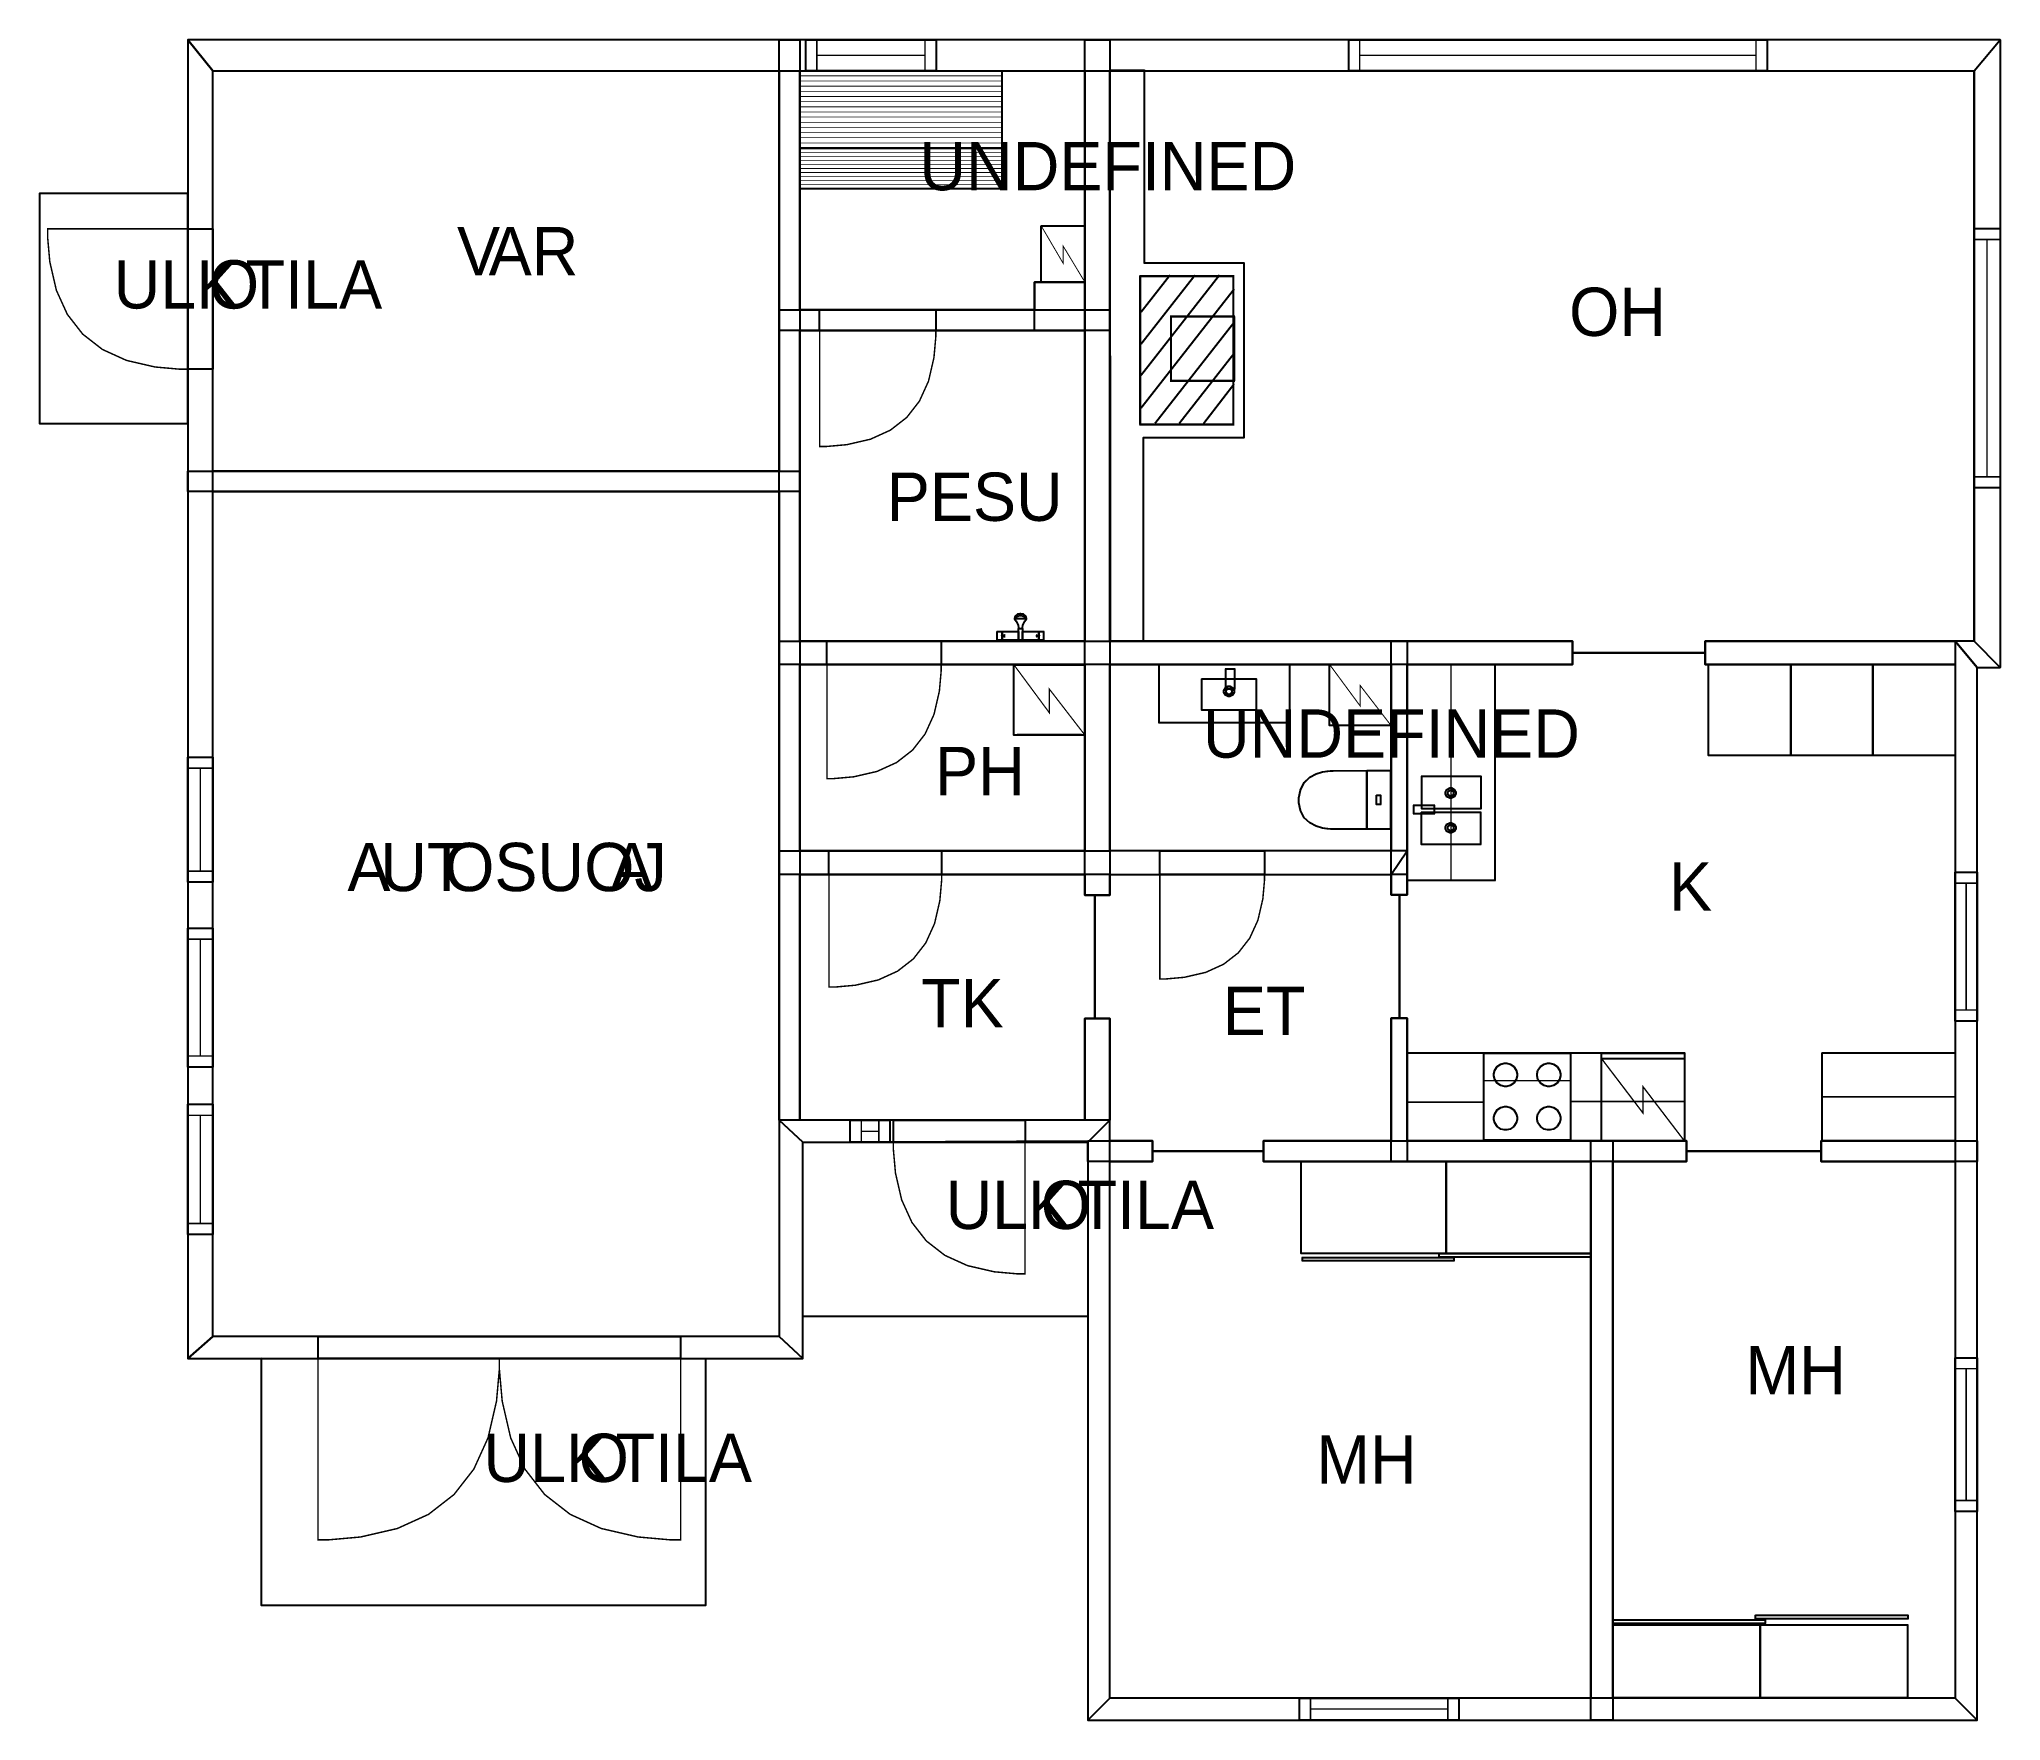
# Model space of a CAD drawing. Extents: x 1.2 to 15.1, y 0 to 12.
import ezdxf

# ---------------------------------------------------------------- set-up
doc = ezdxf.new("R2010")
doc.units = 0
doc.layers.get('0').update_dxf_attribs({"linetype": 'CONTINUOUS'})

msp = doc.modelspace()

# ---------------------------------------------------------------- texts
at = {"color": 0}
for s, p in [('UNDEFINED', (7.42983, 10.8898)), ('V', (4.13992, 10.2842)), ('AR', (4.36492, 10.2842)), ('ULK', (1.69642, 10.0482)), ('O', (2.37403, 10.0482)), ('TILA', (2.63633, 10.0482)), ('OH', (12.053, 9.85308)), ('PESU', (7.19783, 8.53663)), ('UNDEFINED', (9.44825, 6.85131)), ('PH', (7.54154, 6.58421)), ('A', (3.35992, 5.9015)), ('UT', (3.59317, 5.9015)), ('OSUOJ', (4.04831, 5.9015)), ('A', (5.2305, 5.9015)), ('K', (12.7637, 5.76281)), ('TK', (7.44201, 4.93218)), ('ET', (9.589, 4.87671)), ('ULK', (7.61593, 3.49675)), ('O', (8.29354, 3.49675)), ('TILA', (8.55585, 3.49675)), ('MH', (13.3072, 2.32006)), ('ULK', (4.32796, 1.69635)), ('O', (5.00557, 1.69635)), ('TILA', (5.26787, 1.69635)), ('MH', (10.254, 1.68494))]:
    msp.add_text(s, height=0.34375, dxfattribs=at).set_placement(p)

# ---------------------------------------------------------------- linework, layer by layer
at = {"color": 0}
for points, const_width in [([(15.1193, 11.9596), (2.22542, 11.9596), (2.4025, 11.7409), (14.9342, 11.7409), (15.1193, 11.9596)], 0.002083), ([(2.22542, 11.9596), (2.22542, 2.57443), (2.4025, 2.73068), (2.4025, 11.7409), (2.22542, 11.9596)], 0.002083), ([(6.43294, 11.9596), (6.57878, 11.9596), (6.57878, 4.27067), (6.43294, 4.27067), (6.43294, 11.9596)], 0.002083), ([(6.6224, 11.9596), (7.54844, 11.9596), (7.54844, 11.7409), (6.6224, 11.7409), (6.6224, 11.9596)], 0.010417), ([(6.6224, 11.9596), (7.54844, 11.9596), (7.54844, 11.7409), (6.6224, 11.7409), (6.6224, 11.9596)], 0.010417), ([(8.60747, 11.9596), (8.78456, 11.9596), (8.78456, 5.87299), (8.60747, 5.87299), (8.60747, 11.9596)], 0.002083), ([(10.4845, 11.9596), (13.4616, 11.9596), (13.4616, 11.7409), (10.4845, 11.7409), (10.4845, 11.9596)], 0.010417), ([(10.4845, 11.9596), (13.4616, 11.9596), (13.4616, 11.7409), (10.4845, 11.7409), (10.4845, 11.9596)], 0.010417), ([(14.9342, 7.68164), (14.9342, 11.7409), (15.1193, 11.9596), (15.1193, 7.49436), (14.9342, 7.68164)], 0.002083), ([(6.57878, 11.7409), (8.01585, 11.7409), (8.01585, 11.1898), (6.57878, 11.1898), (6.57878, 11.7409)], 0.010417), ([(8.78717, 7.68375), (9.0255, 7.68375), (9.0255, 9.13043), (9.7399, 9.13043), (9.7399, 10.3712), (9.03207, 10.3712), (9.03207, 11.7421), (8.78456, 11.7421), (8.78717, 7.68375)], 0.010417), ([(6.57878, 11.1887), (8.01644, 11.1887), (8.01644, 10.9011), (6.57878, 10.9011), (6.57878, 11.1887)], 0.010417), ([(2.22407, 10.8668), (1.16813, 10.8668), (1.16813, 9.22999), (2.22542, 9.22999), (2.22407, 10.8668)], 0.002083), ([(2.22542, 9.61632), (2.16689, 9.61632), (1.99132, 9.63194), (1.78842, 9.67876), (1.61675, 9.75678), (1.47635, 9.86604), (1.36708, 10.0065), (1.28906, 10.1781), (1.24224, 10.381), (1.22667, 10.5566), (1.22667, 10.6151), (2.22542, 10.6151), (2.22542, 9.61632)], 0.010417), ([(2.22542, 10.615), (2.4025, 10.615), (2.4025, 9.61632), (2.22542, 9.61632), (2.22542, 10.615)], 0.010417), ([(2.22542, 10.615), (2.4025, 10.615), (2.4025, 9.61632), (2.22542, 9.61632), (2.22542, 10.615)], 0.010417), ([(8.29644, 10.6369), (8.29644, 10.2361), (8.60753, 10.2361), (8.60753, 10.6369), (8.29644, 10.6369)], 0.006681), ([(14.9342, 10.6171), (15.1193, 10.6171), (15.1193, 8.77186), (14.9342, 8.77186), (14.9342, 10.6171)], 0.010417), ([(14.9342, 10.6171), (15.1193, 10.6171), (15.1193, 8.77186), (14.9342, 8.77186), (14.9342, 10.6171)], 0.010417), ([(8.24832, 10.236), (8.60747, 10.236), (8.60747, 9.8929), (8.24832, 9.8929), (8.24832, 10.236)], 0.002083), ([(9.00151, 10.2796), (9.00151, 9.22228), (9.66374, 9.22228), (9.66374, 10.2796), (9.00151, 10.2796)], 0.014097), ([(6.43294, 10.0387), (8.78456, 10.0387), (8.78456, 9.8929), (6.43294, 9.8929), (6.43294, 10.0387)], 0.002083), ([(6.72, 10.0387), (7.54656, 10.0387), (7.54656, 9.8929), (6.72, 9.8929), (6.72, 10.0387)], 0.010417), ([(6.72, 10.0387), (7.54656, 10.0387), (7.54656, 9.8929), (6.72, 9.8929), (6.72, 10.0387)], 0.010417), ([(9.22136, 9.99229), (9.22136, 9.53315), (9.66922, 9.53315), (9.66922, 9.99229), (9.22136, 9.99229)], 0.014097), ([(7.54656, 9.8929), (7.54656, 9.84451), (7.53358, 9.69917), (7.49485, 9.53125), (7.43028, 9.38917), (7.33985, 9.27289), (7.22364, 9.18251), (7.08154, 9.11789), (6.91363, 9.07915), (6.76828, 9.06619), (6.71989, 9.06619), (6.71989, 9.8929), (7.54656, 9.8929)], 0.010417), ([(2.22542, 8.89165), (6.57878, 8.89165), (6.57878, 8.74582), (2.22542, 8.74582), (2.22542, 8.89165)], 0.002083), ([(6.43294, 7.68164), (12.0766, 7.68164), (12.0766, 7.51497), (6.43294, 7.51497), (6.43294, 7.68164)], 0.002083), ([(6.7724, 7.68164), (7.58479, 7.68164), (7.58479, 7.51497), (6.7724, 7.51497), (6.7724, 7.68164)], 0.010417), ([(6.7724, 7.68164), (7.58479, 7.68164), (7.58479, 7.51497), (6.7724, 7.51497), (6.7724, 7.68164)], 0.010417), ([(7.98421, 7.75037), (8.01964, 7.75037), (8.01964, 7.68679), (7.98421, 7.68679), (7.98421, 7.75037)], 0.010417), ([(8.01964, 7.71912), (8.02285, 7.71793), (8.0325, 7.71403), (8.03526, 7.71283), (8.03526, 7.71283), (8.03526, 7.71431), (8.03526, 7.71858), (8.03526, 7.72293), (8.03526, 7.72433), (8.03526, 7.72433), (8.03288, 7.72368), (8.02289, 7.72032), (8.01964, 7.71912)], 0.010417), ([(8.01861, 7.75037), (8.13525, 7.75037), (8.13525, 7.68679), (8.01861, 7.68679), (8.01861, 7.75037)], 0.010417), ([(8.16342, 7.68679), (8.13525, 7.68679), (8.13525, 7.77012), (8.14225, 7.77012), (8.1581, 7.77012), (8.16342, 7.77012), (8.16342, 7.74929), (8.16342, 7.70242), (8.16342, 7.68679)], 0.010417), ([(8.16342, 7.75037), (8.28006, 7.75037), (8.28006, 7.68679), (8.16342, 7.68679), (8.16342, 7.75037)], 0.010417), ([(8.28006, 7.71912), (8.27681, 7.71793), (8.26714, 7.71403), (8.26443, 7.71283), (8.26443, 7.71283), (8.26443, 7.71431), (8.26443, 7.71858), (8.26443, 7.72293), (8.26443, 7.72433), (8.26443, 7.72433), (8.26676, 7.72368), (8.27675, 7.72032), (8.28006, 7.71912)], 0.010417), ([(8.28006, 7.75037), (8.31337, 7.75037), (8.31337, 7.68679), (8.28006, 7.68679), (8.28006, 7.75037)], 0.010417), ([(10.7857, 7.68164), (10.9003, 7.68164), (10.9003, 6.021), (10.7857, 6.021), (10.7857, 7.68164)], 0.002083), ([(13.0221, 7.68164), (14.8003, 7.68164), (14.8003, 7.51497), (13.0221, 7.51497), (13.0221, 7.68164)], 0.002083), ([(14.9565, 7.49436), (15.1193, 7.49436), (14.9342, 7.68164), (14.8003, 7.68164), (14.9565, 7.49436)], 0.002083), ([(14.9565, 0.002062), (14.9565, 7.49436), (14.8003, 7.68164), (14.8003, 0.158311), (14.9565, 0.002062)], 0.002083), ([(7.58479, 7.51497), (7.58479, 7.46739), (7.5721, 7.3246), (7.53401, 7.15956), (7.47054, 7.01997), (7.38167, 6.90571), (7.26742, 6.81685), (7.12782, 6.75336), (6.96278, 6.71528), (6.81999, 6.70258), (6.7724, 6.70258), (6.7724, 7.51497), (7.58479, 7.51497)], 0.010417), ([(8.10194, 7.51324), (8.60753, 7.51324), (8.60753, 7.01199), (8.10194, 7.01199), (8.10194, 7.51324)], 0.008426), ([(9.13514, 7.51476), (10.0635, 7.51476), (10.0635, 7.09885), (9.13514, 7.09885), (9.13514, 7.51476)], 0.010417), ([(9.44037, 7.41342), (9.82519, 7.41342), (9.82519, 7.18881), (9.44037, 7.18881), (9.44037, 7.41342)], 0.010417), ([(9.60975, 7.48465), (9.67225, 7.48465), (9.67225, 7.33882), (9.60975, 7.33882), (9.60975, 7.48465)], 0.010417), ([(10.3486, 7.51471), (10.7857, 7.51471), (10.7857, 7.08074), (10.3486, 7.08074), (10.3486, 7.51471)], 0.007285), ([(10.9003, 7.51492), (10.9003, 5.97618), (11.5253, 5.97618), (11.5253, 7.51492), (10.9003, 7.51492)], 0.010417), ([(10.9004, 7.51367), (10.9004, 5.97618), (11.2129, 5.97618), (11.2129, 7.51367), (10.9004, 7.51367)], 0.010417), ([(13.0448, 7.51346), (13.63, 7.51346), (13.63, 6.86774), (13.0448, 6.86774), (13.0448, 7.51346)], 0.010417), ([(13.63, 7.51346), (14.2151, 7.51346), (14.2151, 6.86774), (13.63, 6.86774), (13.63, 7.51346)], 0.010417), ([(14.2151, 7.51346), (14.8004, 7.51346), (14.8004, 6.86774), (14.2151, 6.86774), (14.2151, 7.51346)], 0.010417), ([(9.66928, 7.32275), (9.66928, 7.31635), (9.65858, 7.29699), (9.63921, 7.28629), (9.63282, 7.28629), (9.62636, 7.28629), (9.60699, 7.29699), (9.59636, 7.31635), (9.59636, 7.32275), (9.59636, 7.32921), (9.60699, 7.34858), (9.62636, 7.35921), (9.63282, 7.35921), (9.63921, 7.35921), (9.65858, 7.34858), (9.66928, 7.32921), (9.66928, 7.32275)], 0.008333), ([(9.65365, 7.32275), (9.65365, 7.31912), (9.64751, 7.30806), (9.63644, 7.30192), (9.63282, 7.30192), (9.62913, 7.30192), (9.61806, 7.30806), (9.61199, 7.31912), (9.61199, 7.32275), (9.61199, 7.32644), (9.61806, 7.33751), (9.62913, 7.34358), (9.63282, 7.34358), (9.63644, 7.34358), (9.64751, 7.33751), (9.65365, 7.32644), (9.65365, 7.32275)], 0.008333), ([(2.22542, 6.85454), (2.4025, 6.85454), (2.4025, 5.96528), (2.22542, 5.96528), (2.22542, 6.85454)], 0.010417), ([(2.22542, 6.85454), (2.4025, 6.85454), (2.4025, 5.96528), (2.22542, 5.96528), (2.22542, 6.85454)], 0.010417), ([(10.3748, 6.3425), (10.3748, 6.3425), (10.3643, 6.34244), (10.3366, 6.34407), (10.2976, 6.35021), (10.2528, 6.36361), (10.208, 6.38721), (10.1689, 6.42367), (10.1413, 6.47581), (10.1309, 6.52886), (10.1309, 6.5465), (10.1309, 6.56483), (10.1413, 6.61968), (10.1689, 6.67378), (10.208, 6.71158), (10.2528, 6.736), (10.2976, 6.75), (10.3366, 6.7564), (10.3643, 6.75814), (10.3748, 6.75803), (10.3748, 6.75803), (10.614, 6.75906), (10.614, 6.3425), (10.3748, 6.3425)], 0.010417), ([(10.614, 6.75906), (10.614, 6.3425), (10.781, 6.3425), (10.781, 6.75906), (10.614, 6.75906)], 0.010417), ([(11.0046, 6.7194), (11.0046, 6.48822), (11.4241, 6.48822), (11.4241, 6.7194), (11.0046, 6.7194)], 0.010417), ([(10.6835, 6.58388), (10.6835, 6.51768), (10.7116, 6.51768), (10.7116, 6.58388), (10.6835, 6.58388)], 0.010417), ([(11.2098, 6.63585), (11.2163, 6.63585), (11.2356, 6.62522), (11.2463, 6.60585), (11.2463, 6.59939), (11.2463, 6.59299), (11.2356, 6.57362), (11.2163, 6.56293), (11.2098, 6.56293), (11.2034, 6.56293), (11.184, 6.57362), (11.1734, 6.59299), (11.1734, 6.59939), (11.1734, 6.60585), (11.184, 6.62522), (11.2034, 6.63585), (11.2098, 6.63585)], 0.008333), ([(11.2098, 6.62022), (11.2135, 6.62022), (11.2246, 6.61415), (11.2307, 6.60308), (11.2307, 6.59939), (11.2307, 6.59576), (11.2246, 6.58469), (11.2135, 6.57856), (11.2098, 6.57856), (11.2062, 6.57856), (11.1951, 6.58469), (11.189, 6.59576), (11.189, 6.59939), (11.189, 6.60308), (11.1951, 6.61415), (11.2062, 6.62022), (11.2098, 6.62022)], 0.008333), ([(10.9471, 6.51426), (10.9471, 6.45176), (11.0929, 6.45176), (11.0929, 6.51426), (10.9471, 6.51426)], 0.010417), ([(11.0036, 6.46397), (11.0036, 6.23269), (11.4231, 6.23269), (11.4231, 6.46397), (11.0036, 6.46397)], 0.010417), ([(11.2098, 6.38846), (11.2163, 6.38846), (11.2356, 6.37782), (11.2463, 6.35846), (11.2463, 6.352), (11.2463, 6.3456), (11.2356, 6.32622), (11.2163, 6.31554), (11.2098, 6.31554), (11.2034, 6.31554), (11.184, 6.32622), (11.1734, 6.3456), (11.1734, 6.352), (11.1734, 6.35846), (11.184, 6.37782), (11.2034, 6.38846), (11.2098, 6.38846)], 0.008333), ([(11.2098, 6.37283), (11.2135, 6.37283), (11.2246, 6.36675), (11.2307, 6.35568), (11.2307, 6.352), (11.2307, 6.34836), (11.2246, 6.33729), (11.2135, 6.33117), (11.2098, 6.33117), (11.2062, 6.33117), (11.1951, 6.33729), (11.189, 6.34836), (11.189, 6.352), (11.189, 6.35568), (11.1951, 6.36675), (11.2062, 6.37283), (11.2098, 6.37283)], 0.008333), ([(6.43294, 6.18767), (8.78456, 6.18767), (8.78456, 6.021), (6.43294, 6.021), (6.43294, 6.18767)], 0.002083), ([(6.78603, 6.18767), (7.58783, 6.18767), (7.58783, 6.021), (6.78603, 6.021), (6.78603, 6.18767)], 0.010417), ([(6.78603, 6.18767), (7.58783, 6.18767), (7.58783, 6.021), (6.78603, 6.021), (6.78603, 6.18767)], 0.010417), ([(8.78456, 6.021), (10.7857, 6.021), (10.9003, 6.18767), (8.78456, 6.18767), (8.78456, 6.021)], 0.002083), ([(9.14106, 6.18767), (9.88542, 6.18767), (9.88542, 6.021), (9.14106, 6.021), (9.14106, 6.18767)], 0.010417), ([(9.14106, 6.18767), (9.88542, 6.18767), (9.88542, 6.021), (9.14106, 6.021), (9.14106, 6.18767)], 0.010417), ([(10.9003, 6.18767), (10.9003, 5.87538), (10.7857, 5.87538), (10.7857, 6.021), (10.9003, 6.18767)], 0.002083), ([(7.58783, 6.021), (7.58783, 5.97407), (7.57531, 5.83311), (7.53771, 5.67025), (7.47504, 5.53244), (7.38737, 5.41971), (7.27458, 5.33203), (7.13678, 5.26937), (6.9739, 5.23178), (6.83296, 5.21924), (6.78603, 5.21924), (6.78603, 6.021), (7.58783, 6.021)], 0.010417), ([(9.88542, 6.021), (9.88542, 5.97743), (9.87375, 5.84657), (9.83886, 5.69536), (9.78071, 5.56743), (9.69933, 5.46272), (9.59462, 5.38135), (9.46669, 5.32319), (9.31549, 5.28831), (9.18463, 5.27664), (9.14106, 5.27664), (9.14106, 6.021), (9.88542, 6.021)], 0.010417), ([(14.8003, 6.03629), (14.9565, 6.03629), (14.9565, 4.97706), (14.8003, 4.97706), (14.8003, 6.03629)], 0.010417), ([(14.8003, 6.03629), (14.9565, 6.03629), (14.9565, 4.97706), (14.8003, 4.97706), (14.8003, 6.03629)], 0.010417), ([(2.22542, 5.63786), (2.4025, 5.63786), (2.4025, 4.64974), (2.22542, 4.64974), (2.22542, 5.63786)], 0.010417), ([(2.22542, 5.63786), (2.4025, 5.63786), (2.4025, 4.64974), (2.22542, 4.64974), (2.22542, 5.63786)], 0.010417), ([(8.60747, 4.99414), (8.78456, 4.99414), (8.78456, 4.27067), (8.60747, 4.27067), (8.60747, 4.99414)], 0.002083), ([(10.7857, 4.99858), (10.9003, 4.99858), (10.9003, 3.97808), (10.7857, 3.97808), (10.7857, 4.99858)], 0.002083), ([(10.9003, 4.74978), (12.8733, 4.74978), (12.8733, 4.12478), (10.9003, 4.12478), (10.9003, 4.74978)], 0.010417), ([(11.4467, 4.74875), (12.0634, 4.74875), (12.0634, 4.1295), (11.4467, 4.1295), (11.4467, 4.74875)], 0.010417), ([(12.2833, 4.74897), (12.8733, 4.74897), (12.8733, 4.12397), (12.2833, 4.12397), (12.2833, 4.74897)], 0.009834), ([(12.2833, 4.74897), (12.8733, 4.74897), (12.8733, 4.70731), (12.2833, 4.70731), (12.2833, 4.74897)], 0.009834), ([(13.8538, 4.74978), (14.8004, 4.74978), (14.8004, 4.12478), (13.8538, 4.12478), (13.8538, 4.74978)], 0.010417), ([(11.5173, 4.59429), (11.5173, 4.60243), (11.5238, 4.62674), (11.5417, 4.65321), (11.5681, 4.67111), (11.5925, 4.67763), (11.6006, 4.67763), (11.6087, 4.67763), (11.633, 4.67111), (11.6596, 4.65321), (11.6774, 4.62674), (11.684, 4.60243), (11.684, 4.59429), (11.684, 4.58621), (11.6774, 4.56185), (11.6596, 4.53537), (11.633, 4.51753), (11.6087, 4.51096), (11.6006, 4.51096), (11.5925, 4.51096), (11.5681, 4.51753), (11.5417, 4.53537), (11.5238, 4.56185), (11.5173, 4.58621), (11.5173, 4.59429)], 0.010417), ([(11.825, 4.59429), (11.825, 4.60243), (11.8315, 4.62674), (11.8494, 4.65321), (11.8759, 4.67111), (11.9002, 4.67763), (11.9084, 4.67763), (11.9164, 4.67763), (11.9408, 4.67111), (11.9673, 4.65321), (11.9851, 4.62674), (11.9917, 4.60243), (11.9917, 4.59429), (11.9917, 4.58621), (11.9851, 4.56185), (11.9673, 4.53537), (11.9408, 4.51753), (11.9164, 4.51096), (11.9084, 4.51096), (11.9002, 4.51096), (11.8759, 4.51753), (11.8494, 4.53537), (11.8315, 4.56185), (11.825, 4.58621), (11.825, 4.59429)], 0.010417), ([(10.9003, 4.12478), (12.8733, 4.12478), (12.8733, 4.40457), (12.066, 4.40457), (12.066, 4.55268), (11.4474, 4.55268), (11.4474, 4.39925), (10.9013, 4.39925), (10.9003, 4.12478)], 0.010417), ([(2.22542, 4.38422), (2.4025, 4.38422), (2.4025, 3.4579), (2.22542, 3.4579), (2.22542, 4.38422)], 0.010417), ([(2.22542, 4.38422), (2.4025, 4.38422), (2.4025, 3.4579), (2.22542, 3.4579), (2.22542, 4.38422)], 0.010417), ([(11.5173, 4.28526), (11.5173, 4.2934), (11.5238, 4.31771), (11.5417, 4.34418), (11.5681, 4.36208), (11.5925, 4.3686), (11.6006, 4.3686), (11.6087, 4.3686), (11.633, 4.36208), (11.6596, 4.34418), (11.6774, 4.31771), (11.684, 4.2934), (11.684, 4.28526), (11.684, 4.27718), (11.6774, 4.25282), (11.6596, 4.22635), (11.633, 4.2085), (11.6087, 4.20193), (11.6006, 4.20193), (11.5925, 4.20193), (11.5681, 4.2085), (11.5417, 4.22635), (11.5238, 4.25282), (11.5173, 4.27718), (11.5173, 4.28526)], 0.010417), ([(11.825, 4.28526), (11.825, 4.2934), (11.8315, 4.31771), (11.8494, 4.34418), (11.8759, 4.36208), (11.9002, 4.3686), (11.9084, 4.3686), (11.9164, 4.3686), (11.9408, 4.36208), (11.9673, 4.34418), (11.9851, 4.31771), (11.9917, 4.2934), (11.9917, 4.28526), (11.9917, 4.27718), (11.9851, 4.25282), (11.9673, 4.22635), (11.9408, 4.2085), (11.9164, 4.20193), (11.9084, 4.20193), (11.9002, 4.20193), (11.8759, 4.2085), (11.8494, 4.22635), (11.8315, 4.25282), (11.825, 4.27718), (11.825, 4.28526)], 0.010417), ([(13.8542, 4.43744), (14.8004, 4.43744), (14.8004, 4.12494), (13.8542, 4.12494), (13.8542, 4.43744)], 0.010417), ([(6.60092, 4.11442), (8.62831, 4.11442), (8.78456, 4.27067), (6.43294, 4.27067), (6.60092, 4.11442)], 0.002083), ([(6.43294, 4.27067), (6.43294, 2.73068), (6.60092, 2.57443), (6.60092, 4.11442), (6.43294, 4.27067)], 0.002083), ([(6.93804, 4.27067), (7.21907, 4.27067), (7.21907, 4.11442), (6.93804, 4.11442), (6.93804, 4.27067)], 0.010417), ([(6.93804, 4.27067), (7.21907, 4.27067), (7.21907, 4.11442), (6.93804, 4.11442), (6.93804, 4.27067)], 0.010417), ([(7.24511, 4.27067), (8.18186, 4.27067), (8.18186, 4.11442), (7.24511, 4.11442), (7.24511, 4.27067)], 0.010417), ([(7.24511, 4.27067), (8.18186, 4.27067), (8.18186, 4.11442), (7.24511, 4.11442), (7.24511, 4.27067)], 0.010417), ([(8.62831, 4.11442), (8.62831, 0.002062), (8.78456, 0.158311), (8.78456, 4.27067), (8.62831, 4.11442)], 0.002083), ([(8.62831, 4.12392), (8.62831, 2.87424), (6.60092, 2.87424), (6.60092, 4.11442), (8.62831, 4.12392)], 0.002083), ([(7.24511, 4.11442), (7.24511, 4.05957), (7.25971, 3.89492), (7.30365, 3.70458), (7.37679, 3.54363), (7.47928, 3.41189), (7.611, 3.3094), (7.77197, 3.23628), (7.96229, 3.19233), (8.12696, 3.17768), (8.18186, 3.17768), (8.18186, 4.11442), (7.24511, 4.11442)], 0.010417), ([(8.62831, 4.12392), (9.08919, 4.12392), (9.08919, 3.97808), (8.62831, 3.97808), (8.62831, 4.12392)], 0.002083), ([(9.87739, 4.12392), (12.8883, 4.12392), (12.8883, 3.97808), (9.87739, 3.97808), (9.87739, 4.12392)], 0.002083), ([(12.2071, 4.12392), (12.3632, 4.12392), (12.3632, 0.002062), (12.2071, 0.002062), (12.2071, 4.12392)], 0.002083), ([(13.8465, 4.12392), (14.9565, 4.12392), (14.9565, 3.97808), (13.8465, 3.97808), (13.8465, 4.12392)], 0.002083), ([(10.1475, 3.97814), (11.1773, 3.97814), (11.1773, 3.32167), (10.1475, 3.32167), (10.1475, 3.97814)], 0.010417), ([(11.1773, 3.97814), (12.2071, 3.97814), (12.2071, 3.32167), (11.1773, 3.32167), (11.1773, 3.97814)], 0.010417), ([(10.1563, 3.29519), (10.1563, 3.26915), (11.2338, 3.26915), (11.2338, 3.29519), (10.1563, 3.29519)], 0.010417), ([(10.1563, 3.29519), (10.1563, 3.26915), (11.2338, 3.26915), (11.2338, 3.29519), (10.1563, 3.29519)], 0.010417), ([(11.1295, 3.32167), (11.1295, 3.29563), (12.2071, 3.29563), (12.2071, 3.32167), (11.1295, 3.32167)], 0.010417), ([(11.1295, 3.32167), (11.1295, 3.29563), (12.2071, 3.29563), (12.2071, 3.32167), (11.1295, 3.32167)], 0.010417), ([(2.22542, 2.57443), (6.60092, 2.57443), (6.43294, 2.73068), (2.4025, 2.73068), (2.22542, 2.57443)], 0.002083), ([(3.15136, 2.73068), (5.73096, 2.73068), (5.73096, 2.57443), (3.15136, 2.57443), (3.15136, 2.73068)], 0.010417), ([(3.15136, 2.73068), (5.73096, 2.73068), (5.73096, 2.57443), (3.15136, 2.57443), (3.15136, 2.73068)], 0.010417), ([(2.74669, 2.57443), (2.74669, 0.819769), (5.91021, 0.819769), (5.91021, 2.5714), (2.74669, 2.57443)], 0.002083), ([(4.44114, 2.57443), (4.44114, 2.49892), (4.42096, 2.27219), (4.36051, 2.01019), (4.25976, 1.78851), (4.11865, 1.60715), (3.93728, 1.46604), (3.7156, 1.36529), (3.45361, 1.30485), (3.22689, 1.28467), (3.15136, 1.28467), (3.15136, 2.57443), (4.44114, 2.57443)], 0.010417), ([(4.44114, 2.57443), (4.44114, 2.49892), (4.46126, 2.27219), (4.52171, 2.01019), (4.6225, 1.78851), (4.76357, 1.60715), (4.94493, 1.46604), (5.16667, 1.36529), (5.42865, 1.30485), (5.65539, 1.28467), (5.73096, 1.28467), (5.73096, 2.57443), (4.44114, 2.57443)], 0.010417), ([(14.8003, 2.58057), (14.9565, 2.58057), (14.9565, 1.48665), (14.8003, 1.48665), (14.8003, 2.58057)], 0.010417), ([(14.8003, 2.58057), (14.9565, 2.58057), (14.9565, 1.48665), (14.8003, 1.48665), (14.8003, 2.58057)], 0.010417), ([(12.3632, 0.716362), (12.3632, 0.690321), (13.4489, 0.690321), (13.4489, 0.716362), (12.3632, 0.716362)], 0.010417), ([(12.3632, 0.716362), (12.3632, 0.690321), (13.4489, 0.690321), (13.4489, 0.716362), (12.3632, 0.716362)], 0.010417), ([(13.3784, 0.747287), (13.3784, 0.721246), (14.464, 0.721246), (14.464, 0.747287), (13.3784, 0.747287)], 0.010417), ([(13.3784, 0.747287), (13.3784, 0.721246), (14.464, 0.721246), (14.464, 0.747287), (13.3784, 0.747287)], 0.010417), ([(12.3632, 0.680339), (13.4126, 0.680339), (13.4126, 0.159071), (12.3632, 0.159071), (12.3632, 0.680339)], 0.010417), ([(13.4125, 0.680339), (14.4619, 0.680339), (14.4619, 0.159071), (13.4125, 0.159071), (13.4125, 0.680339)], 0.010417), ([(8.62831, 0.002062), (14.9565, 0.002062), (14.8003, 0.158311), (8.78456, 0.158311), (8.62831, 0.002062)], 0.002083), ([(10.135, 0.158311), (11.2681, 0.158311), (11.2681, 0.002062), (10.135, 0.002062), (10.135, 0.158311)], 0.010417), ([(10.135, 0.158311), (11.2681, 0.158311), (11.2681, 0.002062), (10.135, 0.002062), (10.135, 0.158311)], 0.010417)]:
    msp.add_lwpolyline(points, close=True, dxfattribs=dict(at, const_width=const_width))
for points in [[(15.1193, 11.9596), (2.22542, 11.9596), (2.4025, 11.7409), (14.9342, 11.7409), (15.1193, 11.9596)], [(2.22542, 11.9596), (2.22542, 2.57443), (2.4025, 2.73068), (2.4025, 11.7409), (2.22542, 11.9596)], [(6.43294, 11.9596), (6.57878, 11.9596), (6.57878, 4.27067), (6.43294, 4.27067), (6.43294, 11.9596)], [(8.60747, 11.9596), (8.78456, 11.9596), (8.78456, 5.87299), (8.60747, 5.87299), (8.60747, 11.9596)], [(14.9342, 7.68164), (14.9342, 11.7409), (15.1193, 11.9596), (15.1193, 7.49436), (14.9342, 7.68164)], [(8.24832, 10.236), (8.60747, 10.236), (8.60747, 9.8929), (8.24832, 9.8929), (8.24832, 10.236)], [(6.43294, 10.0387), (8.78456, 10.0387), (8.78456, 9.8929), (6.43294, 9.8929), (6.43294, 10.0387)], [(2.22542, 8.89165), (6.57878, 8.89165), (6.57878, 8.74582), (2.22542, 8.74582), (2.22542, 8.89165)], [(6.43294, 7.68164), (12.0766, 7.68164), (12.0766, 7.51497), (6.43294, 7.51497), (6.43294, 7.68164)], [(10.7857, 7.68164), (10.9003, 7.68164), (10.9003, 6.021), (10.7857, 6.021), (10.7857, 7.68164)], [(13.0221, 7.68164), (14.8003, 7.68164), (14.8003, 7.51497), (13.0221, 7.51497), (13.0221, 7.68164)], [(14.9565, 0.002062), (14.9565, 7.49436), (14.8003, 7.68164), (14.8003, 0.158311), (14.9565, 0.002062)], [(14.9565, 7.49436), (15.1193, 7.49436), (14.9342, 7.68164), (14.8003, 7.68164), (14.9565, 7.49436)], [(6.43294, 6.18767), (8.78456, 6.18767), (8.78456, 6.021), (6.43294, 6.021), (6.43294, 6.18767)], [(8.78456, 6.021), (10.7857, 6.021), (10.9003, 6.18767), (8.78456, 6.18767), (8.78456, 6.021)], [(10.9003, 6.18767), (10.9003, 5.87538), (10.7857, 5.87538), (10.7857, 6.021), (10.9003, 6.18767)], [(8.60747, 4.99414), (8.78456, 4.99414), (8.78456, 4.27067), (8.60747, 4.27067), (8.60747, 4.99414)], [(10.7857, 4.99858), (10.9003, 4.99858), (10.9003, 3.97808), (10.7857, 3.97808), (10.7857, 4.99858)], [(6.60092, 4.11442), (8.62831, 4.11442), (8.78456, 4.27067), (6.43294, 4.27067), (6.60092, 4.11442)], [(6.43294, 4.27067), (6.43294, 2.73068), (6.60092, 2.57443), (6.60092, 4.11442), (6.43294, 4.27067)], [(8.62831, 4.11442), (8.62831, 0.002062), (8.78456, 0.158311), (8.78456, 4.27067), (8.62831, 4.11442)], [(8.62831, 4.12392), (9.08919, 4.12392), (9.08919, 3.97808), (8.62831, 3.97808), (8.62831, 4.12392)], [(9.87739, 4.12392), (12.8883, 4.12392), (12.8883, 3.97808), (9.87739, 3.97808), (9.87739, 4.12392)], [(12.2071, 4.12392), (12.3632, 4.12392), (12.3632, 0.002062), (12.2071, 0.002062), (12.2071, 4.12392)], [(13.8465, 4.12392), (14.9565, 4.12392), (14.9565, 3.97808), (13.8465, 3.97808), (13.8465, 4.12392)], [(2.22542, 2.57443), (6.60092, 2.57443), (6.43294, 2.73068), (2.4025, 2.73068), (2.22542, 2.57443)], [(8.62831, 0.002062), (14.9565, 0.002062), (14.8003, 0.158311), (8.78456, 0.158311), (8.62831, 0.002062)]]:
    msp.add_lwpolyline(points, close=True, dxfattribs=at)
at = {"color": 7}
for points in [[(6.6224, 11.9596), (7.54844, 11.9596), (7.54844, 11.7409), (6.6224, 11.7409), (6.6224, 11.9596)], [(6.6224, 11.9596), (7.54844, 11.9596), (7.54844, 11.7409), (6.6224, 11.7409), (6.6224, 11.9596)], [(10.4845, 11.9596), (13.4616, 11.9596), (13.4616, 11.7409), (10.4845, 11.7409), (10.4845, 11.9596)], [(10.4845, 11.9596), (13.4616, 11.9596), (13.4616, 11.7409), (10.4845, 11.7409), (10.4845, 11.9596)], [(2.4025, 11.7409), (6.43294, 11.7409), (6.43294, 8.89165), (2.4025, 8.89165), (2.4025, 11.7409)], [(8.60747, 10.236), (8.24832, 10.236), (8.24832, 10.0387), (6.57878, 10.0387), (6.57878, 11.7409), (8.60747, 11.7409), (8.60747, 10.236)], [(6.57878, 11.7409), (8.01585, 11.7409), (8.01585, 11.1898), (6.57878, 11.1898), (6.57878, 11.7409)], [(8.78717, 7.68375), (9.0255, 7.68375), (9.0255, 9.13043), (9.7399, 9.13043), (9.7399, 10.3712), (9.03207, 10.3712), (9.03207, 11.7421), (8.78456, 11.7421), (8.78717, 7.68375)], [(14.9342, 7.68164), (13.0221, 7.68164), (13.0221, 7.5981), (12.0766, 7.5981), (12.0766, 7.68164), (8.78456, 7.68164), (8.78456, 11.7409), (14.9342, 11.7409), (14.9342, 7.68164)], [(6.57878, 11.1887), (8.01644, 11.1887), (8.01644, 10.9011), (6.57878, 10.9011), (6.57878, 11.1887)], [(2.22407, 10.8668), (1.16813, 10.8668), (1.16813, 9.22999), (2.22542, 9.22999), (2.22407, 10.8668)], [(2.22542, 10.615), (2.4025, 10.615), (2.4025, 9.61632), (2.22542, 9.61632), (2.22542, 10.615)], [(2.22542, 10.615), (2.4025, 10.615), (2.4025, 9.61632), (2.22542, 9.61632), (2.22542, 10.615)], [(8.29644, 10.6369), (8.60753, 10.6369), (8.60753, 10.2361), (8.29644, 10.2361), (8.29644, 10.6369)], [(14.9342, 10.6171), (15.1193, 10.6171), (15.1193, 8.77186), (14.9342, 8.77186), (14.9342, 10.6171)], [(14.9342, 10.6171), (15.1193, 10.6171), (15.1193, 8.77186), (14.9342, 8.77186), (14.9342, 10.6171)], [(9.00151, 10.2796), (9.66374, 10.2796), (9.66374, 9.22228), (9.00151, 9.22228), (9.00151, 10.2796)], [(6.72, 10.0387), (7.54656, 10.0387), (7.54656, 9.8929), (6.72, 9.8929), (6.72, 10.0387)], [(6.72, 10.0387), (7.54656, 10.0387), (7.54656, 9.8929), (6.72, 9.8929), (6.72, 10.0387)], [(9.22136, 9.99229), (9.66922, 9.99229), (9.66922, 9.53315), (9.22136, 9.53315), (9.22136, 9.99229)], [(6.57878, 9.8929), (8.60747, 9.8929), (8.60747, 7.68164), (6.57878, 7.68164), (6.57878, 9.8929)], [(2.4025, 8.74582), (6.43294, 8.74582), (6.43294, 2.73068), (2.4025, 2.73068), (2.4025, 8.74582)], [(8.16342, 7.77012), (8.16342, 7.77647), (8.16699, 7.79542), (8.17692, 7.81782), (8.18007, 7.82221), (8.1811, 7.82379), (8.19125, 7.83843), (8.19151, 7.83996), (8.192, 7.84283), (8.18782, 7.85938), (8.17117, 7.87224), (8.16547, 7.87326), (8.16417, 7.87354), (8.15261, 7.87429), (8.14882, 7.87429), (8.14985, 7.87429), (8.14567, 7.87429), (8.1345, 7.87354), (8.13319, 7.87326), (8.12744, 7.87224), (8.11074, 7.85938), (8.10661, 7.84283), (8.10715, 7.83996), (8.10736, 7.83843), (8.11751, 7.82379), (8.1186, 7.82221), (8.12169, 7.81782), (8.13157, 7.79542), (8.13525, 7.77647), (8.13525, 7.77012)], [(8.19151, 7.84099), (8.19125, 7.84153), (8.17942, 7.85167), (8.15565, 7.86079), (8.14779, 7.86079), (8.1415, 7.86057), (8.11882, 7.85129), (8.10764, 7.84153), (8.10715, 7.84099)], [(6.7724, 7.68164), (7.58479, 7.68164), (7.58479, 7.51497), (6.7724, 7.51497), (6.7724, 7.68164)], [(6.7724, 7.68164), (7.58479, 7.68164), (7.58479, 7.51497), (6.7724, 7.51497), (6.7724, 7.68164)], [(7.98421, 7.75037), (8.01964, 7.75037), (8.01964, 7.68679), (7.98421, 7.68679), (7.98421, 7.75037)], [(8.01861, 7.75037), (8.13525, 7.75037), (8.13525, 7.68679), (8.01861, 7.68679), (8.01861, 7.75037)], [(8.01964, 7.71912), (8.02285, 7.71793), (8.0325, 7.71403), (8.03526, 7.71283), (8.03526, 7.71283), (8.03526, 7.71431), (8.03526, 7.71858), (8.03526, 7.72293), (8.03526, 7.72433), (8.03526, 7.72433), (8.03288, 7.72368), (8.02289, 7.72032), (8.01964, 7.71912)], [(8.16342, 7.68679), (8.13525, 7.68679), (8.13525, 7.77012), (8.14225, 7.77012), (8.1581, 7.77012), (8.16342, 7.77012), (8.16342, 7.74929), (8.16342, 7.70242), (8.16342, 7.68679)], [(8.16342, 7.75037), (8.28006, 7.75037), (8.28006, 7.68679), (8.16342, 7.68679), (8.16342, 7.75037)], [(8.28006, 7.71912), (8.27681, 7.71793), (8.26714, 7.71403), (8.26443, 7.71283), (8.26443, 7.71283), (8.26443, 7.71431), (8.26443, 7.71858), (8.26443, 7.72293), (8.26443, 7.72433), (8.26443, 7.72433), (8.26676, 7.72368), (8.27675, 7.72032), (8.28006, 7.71912)], [(8.28006, 7.75037), (8.31337, 7.75037), (8.31337, 7.68679), (8.28006, 7.68679), (8.28006, 7.75037)], [(13.0221, 7.51497), (14.8003, 7.51497), (14.8003, 4.12392), (13.8465, 4.12392), (13.8465, 4.05067), (12.8883, 4.05067), (12.8883, 4.12392), (10.9003, 4.12392), (10.9003, 4.99858), (10.8458, 4.99858), (10.8458, 5.87538), (10.9003, 5.87538), (10.9003, 7.51497), (12.0766, 7.51497), (12.0766, 7.5981), (13.0221, 7.5981), (13.0221, 7.51497)], [(6.57878, 7.51497), (8.60747, 7.51497), (8.60747, 6.18767), (6.57878, 6.18767), (6.57878, 7.51497)], [(8.10194, 7.51324), (8.60753, 7.51324), (8.60753, 7.01199), (8.10194, 7.01199), (8.10194, 7.51324)], [(8.78456, 7.51497), (10.7857, 7.51497), (10.7857, 6.18767), (8.78456, 6.18767), (8.78456, 7.51497)], [(9.13514, 7.51476), (10.0635, 7.51476), (10.0635, 7.09885), (9.13514, 7.09885), (9.13514, 7.51476)], [(9.44037, 7.41342), (9.82519, 7.41342), (9.82519, 7.18881), (9.44037, 7.18881), (9.44037, 7.41342)], [(9.60975, 7.48465), (9.67225, 7.48465), (9.67225, 7.33882), (9.60975, 7.33882), (9.60975, 7.48465)], [(10.3486, 7.51471), (10.7857, 7.51471), (10.7857, 7.08074), (10.3486, 7.08074), (10.3486, 7.51471)], [(10.9003, 7.51492), (11.5253, 7.51492), (11.5253, 5.97618), (10.9003, 5.97618), (10.9003, 7.51492)], [(13.0448, 7.51346), (13.63, 7.51346), (13.63, 6.86774), (13.0448, 6.86774), (13.0448, 7.51346)], [(13.63, 7.51346), (14.2151, 7.51346), (14.2151, 6.86774), (13.63, 6.86774), (13.63, 7.51346)], [(14.2151, 7.51346), (14.8004, 7.51346), (14.8004, 6.86774), (14.2151, 6.86774), (14.2151, 7.51346)], [(9.66928, 7.32275), (9.66928, 7.31635), (9.65858, 7.29699), (9.63921, 7.28629), (9.63282, 7.28629), (9.62636, 7.28629), (9.60699, 7.29699), (9.59636, 7.31635), (9.59636, 7.32275), (9.59636, 7.32921), (9.60699, 7.34858), (9.62636, 7.35921), (9.63282, 7.35921), (9.63921, 7.35921), (9.65858, 7.34858), (9.66928, 7.32921), (9.66928, 7.32275)], [(9.65365, 7.32275), (9.65365, 7.31912), (9.64751, 7.30806), (9.63644, 7.30192), (9.63282, 7.30192), (9.62913, 7.30192), (9.61806, 7.30806), (9.61199, 7.31912), (9.61199, 7.32275), (9.61199, 7.32644), (9.61806, 7.33751), (9.62913, 7.34358), (9.63282, 7.34358), (9.63644, 7.34358), (9.64751, 7.33751), (9.65365, 7.32644), (9.65365, 7.32275)], [(2.22542, 6.85454), (2.4025, 6.85454), (2.4025, 5.96528), (2.22542, 5.96528), (2.22542, 6.85454)], [(2.22542, 6.85454), (2.4025, 6.85454), (2.4025, 5.96528), (2.22542, 5.96528), (2.22542, 6.85454)], [(10.3748, 6.3425), (10.3748, 6.3425), (10.3643, 6.34244), (10.3366, 6.34407), (10.2976, 6.35021), (10.2528, 6.36361), (10.208, 6.38721), (10.1689, 6.42367), (10.1413, 6.47581), (10.1309, 6.52886), (10.1309, 6.5465), (10.1309, 6.56483), (10.1413, 6.61968), (10.1689, 6.67378), (10.208, 6.71158), (10.2528, 6.736), (10.2976, 6.75), (10.3366, 6.7564), (10.3643, 6.75814), (10.3748, 6.75803), (10.3748, 6.75803), (10.614, 6.75906), (10.614, 6.3425), (10.3748, 6.3425)], [(10.614, 6.75906), (10.781, 6.75906), (10.781, 6.3425), (10.614, 6.3425), (10.614, 6.75906)], [(11.0046, 6.7194), (11.4241, 6.7194), (11.4241, 6.48822), (11.0046, 6.48822), (11.0046, 6.7194)], [(10.6835, 6.58388), (10.7116, 6.58388), (10.7116, 6.51768), (10.6835, 6.51768), (10.6835, 6.58388)], [(11.2098, 6.63585), (11.2163, 6.63585), (11.2356, 6.62522), (11.2463, 6.60585), (11.2463, 6.59939), (11.2463, 6.59299), (11.2356, 6.57362), (11.2163, 6.56293), (11.2098, 6.56293), (11.2034, 6.56293), (11.184, 6.57362), (11.1734, 6.59299), (11.1734, 6.59939), (11.1734, 6.60585), (11.184, 6.62522), (11.2034, 6.63585), (11.2098, 6.63585)], [(11.2098, 6.62022), (11.2135, 6.62022), (11.2246, 6.61415), (11.2307, 6.60308), (11.2307, 6.59939), (11.2307, 6.59576), (11.2246, 6.58469), (11.2135, 6.57856), (11.2098, 6.57856), (11.2062, 6.57856), (11.1951, 6.58469), (11.189, 6.59576), (11.189, 6.59939), (11.189, 6.60308), (11.1951, 6.61415), (11.2062, 6.62022), (11.2098, 6.62022)], [(10.9471, 6.51426), (11.0929, 6.51426), (11.0929, 6.45176), (10.9471, 6.45176), (10.9471, 6.51426)], [(11.0036, 6.46397), (11.4231, 6.46397), (11.4231, 6.23269), (11.0036, 6.23269), (11.0036, 6.46397)], [(11.2098, 6.38846), (11.2163, 6.38846), (11.2356, 6.37782), (11.2463, 6.35846), (11.2463, 6.352), (11.2463, 6.3456), (11.2356, 6.32622), (11.2163, 6.31554), (11.2098, 6.31554), (11.2034, 6.31554), (11.184, 6.32622), (11.1734, 6.3456), (11.1734, 6.352), (11.1734, 6.35846), (11.184, 6.37782), (11.2034, 6.38846), (11.2098, 6.38846)], [(11.2098, 6.37283), (11.2135, 6.37283), (11.2246, 6.36675), (11.2307, 6.35568), (11.2307, 6.352), (11.2307, 6.34836), (11.2246, 6.33729), (11.2135, 6.33117), (11.2098, 6.33117), (11.2062, 6.33117), (11.1951, 6.33729), (11.189, 6.34836), (11.189, 6.352), (11.189, 6.35568), (11.1951, 6.36675), (11.2062, 6.37283), (11.2098, 6.37283)], [(6.78603, 6.18767), (7.58783, 6.18767), (7.58783, 6.021), (6.78603, 6.021), (6.78603, 6.18767)], [(6.78603, 6.18767), (7.58783, 6.18767), (7.58783, 6.021), (6.78603, 6.021), (6.78603, 6.18767)], [(9.14106, 6.18767), (9.88542, 6.18767), (9.88542, 6.021), (9.14106, 6.021), (9.14106, 6.18767)], [(9.14106, 6.18767), (9.88542, 6.18767), (9.88542, 6.021), (9.14106, 6.021), (9.14106, 6.18767)], [(8.60747, 5.87299), (8.67774, 5.87299), (8.67774, 4.99414), (8.60747, 4.99414), (8.60747, 4.27067), (6.57878, 4.27067), (6.57878, 6.021), (8.60747, 6.021), (8.60747, 5.87299)], [(10.7857, 5.87538), (10.8458, 5.87538), (10.8458, 4.99858), (10.7857, 4.99858), (10.7857, 4.12392), (9.87739, 4.12392), (9.87739, 4.05067), (9.08919, 4.05067), (9.08919, 4.12392), (8.78456, 4.12392), (8.78456, 4.99414), (8.67774, 4.99414), (8.67774, 5.87299), (8.78456, 5.87299), (8.78456, 6.021), (10.7857, 6.021), (10.7857, 5.87538)], [(14.8003, 6.03629), (14.9565, 6.03629), (14.9565, 4.97706), (14.8003, 4.97706), (14.8003, 6.03629)], [(14.8003, 6.03629), (14.9565, 6.03629), (14.9565, 4.97706), (14.8003, 4.97706), (14.8003, 6.03629)], [(2.22542, 5.63786), (2.4025, 5.63786), (2.4025, 4.64974), (2.22542, 4.64974), (2.22542, 5.63786)], [(2.22542, 5.63786), (2.4025, 5.63786), (2.4025, 4.64974), (2.22542, 4.64974), (2.22542, 5.63786)], [(10.9003, 4.74978), (12.8733, 4.74978), (12.8733, 4.12478), (10.9003, 4.12478), (10.9003, 4.74978)], [(11.4467, 4.74875), (12.0634, 4.74875), (12.0634, 4.1295), (11.4467, 4.1295), (11.4467, 4.74875)], [(12.2833, 4.74897), (12.8733, 4.74897), (12.8733, 4.12397), (12.2833, 4.12397), (12.2833, 4.74897)], [(12.2833, 4.74897), (12.8733, 4.74897), (12.8733, 4.70731), (12.2833, 4.70731), (12.2833, 4.74897)], [(13.8538, 4.74978), (14.8004, 4.74978), (14.8004, 4.12478), (13.8538, 4.12478), (13.8538, 4.74978)], [(11.5173, 4.59429), (11.5173, 4.60243), (11.5238, 4.62674), (11.5417, 4.65321), (11.5681, 4.67111), (11.5925, 4.67763), (11.6006, 4.67763), (11.6087, 4.67763), (11.633, 4.67111), (11.6596, 4.65321), (11.6774, 4.62674), (11.684, 4.60243), (11.684, 4.59429), (11.684, 4.58621), (11.6774, 4.56185), (11.6596, 4.53537), (11.633, 4.51753), (11.6087, 4.51096), (11.6006, 4.51096), (11.5925, 4.51096), (11.5681, 4.51753), (11.5417, 4.53537), (11.5238, 4.56185), (11.5173, 4.58621), (11.5173, 4.59429)], [(11.825, 4.59429), (11.825, 4.60243), (11.8315, 4.62674), (11.8494, 4.65321), (11.8759, 4.67111), (11.9002, 4.67763), (11.9084, 4.67763), (11.9164, 4.67763), (11.9408, 4.67111), (11.9673, 4.65321), (11.9851, 4.62674), (11.9917, 4.60243), (11.9917, 4.59429), (11.9917, 4.58621), (11.9851, 4.56185), (11.9673, 4.53537), (11.9408, 4.51753), (11.9164, 4.51096), (11.9084, 4.51096), (11.9002, 4.51096), (11.8759, 4.51753), (11.8494, 4.53537), (11.8315, 4.56185), (11.825, 4.58621), (11.825, 4.59429)], [(2.22542, 4.38422), (2.4025, 4.38422), (2.4025, 3.4579), (2.22542, 3.4579), (2.22542, 4.38422)], [(2.22542, 4.38422), (2.4025, 4.38422), (2.4025, 3.4579), (2.22542, 3.4579), (2.22542, 4.38422)], [(11.5173, 4.28526), (11.5173, 4.2934), (11.5238, 4.31771), (11.5417, 4.34418), (11.5681, 4.36208), (11.5925, 4.3686), (11.6006, 4.3686), (11.6087, 4.3686), (11.633, 4.36208), (11.6596, 4.34418), (11.6774, 4.31771), (11.684, 4.2934), (11.684, 4.28526), (11.684, 4.27718), (11.6774, 4.25282), (11.6596, 4.22635), (11.633, 4.2085), (11.6087, 4.20193), (11.6006, 4.20193), (11.5925, 4.20193), (11.5681, 4.2085), (11.5417, 4.22635), (11.5238, 4.25282), (11.5173, 4.27718), (11.5173, 4.28526)], [(11.825, 4.28526), (11.825, 4.2934), (11.8315, 4.31771), (11.8494, 4.34418), (11.8759, 4.36208), (11.9002, 4.3686), (11.9084, 4.3686), (11.9164, 4.3686), (11.9408, 4.36208), (11.9673, 4.34418), (11.9851, 4.31771), (11.9917, 4.2934), (11.9917, 4.28526), (11.9917, 4.27718), (11.9851, 4.25282), (11.9673, 4.22635), (11.9408, 4.2085), (11.9164, 4.20193), (11.9084, 4.20193), (11.9002, 4.20193), (11.8759, 4.2085), (11.8494, 4.22635), (11.8315, 4.25282), (11.825, 4.27718), (11.825, 4.28526)], [(6.93804, 4.27067), (7.21907, 4.27067), (7.21907, 4.11442), (6.93804, 4.11442), (6.93804, 4.27067)], [(6.93804, 4.27067), (7.21907, 4.27067), (7.21907, 4.11442), (6.93804, 4.11442), (6.93804, 4.27067)], [(7.24511, 4.27067), (8.18186, 4.27067), (8.18186, 4.11442), (7.24511, 4.11442), (7.24511, 4.27067)], [(7.24511, 4.27067), (8.18186, 4.27067), (8.18186, 4.11442), (7.24511, 4.11442), (7.24511, 4.27067)], [(8.62831, 4.12392), (8.62831, 2.87424), (6.60092, 2.87424), (6.60092, 4.11442), (8.62831, 4.12392)], [(9.87739, 3.97808), (12.2071, 3.97808), (12.2071, 0.158311), (8.78456, 0.158311), (8.78456, 3.97808), (9.08919, 3.97808), (9.08919, 4.05067), (9.87739, 4.05067), (9.87739, 3.97808)], [(13.8465, 3.97808), (14.8003, 3.97808), (14.8003, 0.158311), (12.3632, 0.158311), (12.3632, 3.97808), (12.8883, 3.97808), (12.8883, 4.05067), (13.8465, 4.05067), (13.8465, 3.97808)], [(10.1475, 3.97814), (11.1773, 3.97814), (11.1773, 3.32167), (10.1475, 3.32167), (10.1475, 3.97814)], [(11.1773, 3.97814), (12.2071, 3.97814), (12.2071, 3.32167), (11.1773, 3.32167), (11.1773, 3.97814)], [(10.1563, 3.29519), (11.2338, 3.29519), (11.2338, 3.26915), (10.1563, 3.26915), (10.1563, 3.29519)], [(10.1563, 3.29519), (11.2338, 3.29519), (11.2338, 3.26915), (10.1563, 3.26915), (10.1563, 3.29519)], [(11.1295, 3.32167), (12.2071, 3.32167), (12.2071, 3.29563), (11.1295, 3.29563), (11.1295, 3.32167)], [(11.1295, 3.32167), (12.2071, 3.32167), (12.2071, 3.29563), (11.1295, 3.29563), (11.1295, 3.32167)], [(3.15136, 2.73068), (5.73096, 2.73068), (5.73096, 2.57443), (3.15136, 2.57443), (3.15136, 2.73068)], [(3.15136, 2.73068), (5.73096, 2.73068), (5.73096, 2.57443), (3.15136, 2.57443), (3.15136, 2.73068)], [(2.74669, 2.57443), (2.74669, 0.819769), (5.91021, 0.819769), (5.91021, 2.5714), (2.74669, 2.57443)], [(14.8003, 2.58057), (14.9565, 2.58057), (14.9565, 1.48665), (14.8003, 1.48665), (14.8003, 2.58057)], [(14.8003, 2.58057), (14.9565, 2.58057), (14.9565, 1.48665), (14.8003, 1.48665), (14.8003, 2.58057)], [(12.3632, 0.716362), (13.4489, 0.716362), (13.4489, 0.690321), (12.3632, 0.690321), (12.3632, 0.716362)], [(12.3632, 0.716362), (13.4489, 0.716362), (13.4489, 0.690321), (12.3632, 0.690321), (12.3632, 0.716362)], [(13.3784, 0.747287), (14.464, 0.747287), (14.464, 0.721246), (13.3784, 0.721246), (13.3784, 0.747287)], [(13.3784, 0.747287), (14.464, 0.747287), (14.464, 0.721246), (13.3784, 0.721246), (13.3784, 0.747287)], [(12.3632, 0.680339), (13.4126, 0.680339), (13.4126, 0.159071), (12.3632, 0.159071), (12.3632, 0.680339)], [(13.4125, 0.680339), (14.4619, 0.680339), (14.4619, 0.159071), (13.4125, 0.159071), (13.4125, 0.680339)], [(10.135, 0.158311), (11.2681, 0.158311), (11.2681, 0.002062), (10.135, 0.002062), (10.135, 0.158311)], [(10.135, 0.158311), (11.2681, 0.158311), (11.2681, 0.002062), (10.135, 0.002062), (10.135, 0.158311)]]:
    msp.add_lwpolyline(points, close=True, dxfattribs=at)
at = {"color": 0}
for points, const_width in [([(6.70053, 11.9596), (6.70053, 11.7409)], 0.010417), ([(7.47032, 11.9596), (7.47032, 11.7409)], 0.010417), ([(10.5626, 11.9596), (10.5626, 11.7409)], 0.010417), ([(13.3835, 11.9596), (13.3835, 11.7409)], 0.010417), ([(7.47032, 11.8503), (6.70053, 11.8503)], 0.010417), ([(13.3835, 11.8503), (10.5626, 11.8503)], 0.010417), ([(8.29644, 10.6369), (8.45199, 10.3717), (8.45199, 10.494), (8.60753, 10.2361)], 0.006681), ([(14.9342, 10.5391), (15.1193, 10.5391)], 0.010417), ([(15.0268, 8.84999), (15.0268, 10.5391)], 0.010417), ([(14.9342, 8.84999), (15.1193, 8.84999)], 0.010417), ([(8.16342, 7.77012), (8.16342, 7.77647), (8.16699, 7.79542), (8.17692, 7.81782), (8.18007, 7.82221), (8.1811, 7.82379), (8.19125, 7.83843), (8.19151, 7.83996), (8.192, 7.84283), (8.18782, 7.85938), (8.17117, 7.87224), (8.16547, 7.87326), (8.16417, 7.87354), (8.15261, 7.87429), (8.14882, 7.87429), (8.14985, 7.87429), (8.14567, 7.87429), (8.1345, 7.87354), (8.13319, 7.87326), (8.12744, 7.87224), (8.11074, 7.85938), (8.10661, 7.84283), (8.10715, 7.83996), (8.10736, 7.83843), (8.11751, 7.82379), (8.1186, 7.82221), (8.12169, 7.81782), (8.13157, 7.79542), (8.13525, 7.77647), (8.13525, 7.77012)], 0.010417), ([(8.19151, 7.84099), (8.19125, 7.84153), (8.17942, 7.85167), (8.15565, 7.86079), (8.14779, 7.86079), (8.1415, 7.86057), (8.11882, 7.85129), (8.10764, 7.84153), (8.10715, 7.84099)], 0.010417), ([(8.10194, 7.51324), (8.35476, 7.17074), (8.35476, 7.33946), (8.60753, 7.01199)], 0.008426), ([(10.3486, 7.51471), (10.5671, 7.21815), (10.5671, 7.36426), (10.7857, 7.08074)], 0.007285), ([(8.12472, 7.01699), (8.58479, 7.01699)], 0.008426), ([(10.3682, 7.08507), (10.766, 7.08507)], 0.007285), ([(2.22542, 6.77642), (2.4025, 6.77642)], 0.010417), ([(2.31396, 6.77642), (2.31396, 6.04335)], 0.010417), ([(2.22542, 6.04335), (2.4025, 6.04335)], 0.010417), ([(14.9567, 5.95822), (14.8004, 5.95822)], 0.010417), ([(14.8785, 5.05518), (14.8785, 5.95822)], 0.010417), ([(2.22542, 5.55979), (2.4025, 5.55979)], 0.010417), ([(2.31396, 5.55979), (2.31396, 4.72792)], 0.010417), ([(14.9567, 5.05518), (14.8004, 5.05518)], 0.010417), ([(2.22542, 4.72792), (2.4025, 4.72792)], 0.010417), ([(12.8733, 4.12397), (12.5783, 4.51042), (12.5783, 4.32292), (12.2833, 4.71039)], 0.009834), ([(2.22542, 4.3061), (2.4025, 4.3061)], 0.010417), ([(2.31396, 4.3061), (2.31396, 3.53597)], 0.010417), ([(7.01617, 4.11447), (7.01617, 4.27072)], 0.010417), ([(7.01617, 4.1926), (7.14094, 4.1926)], 0.010417), ([(7.14094, 4.11447), (7.14094, 4.27072)], 0.010417), ([(2.22542, 3.53597), (2.4025, 3.53597)], 0.010417), ([(14.9567, 2.5025), (14.8004, 2.5025)], 0.010417), ([(14.8785, 1.56472), (14.8785, 2.5025)], 0.010417), ([(14.9567, 1.56472), (14.8004, 1.56472)], 0.010417), ([(10.2132, 0.002007), (10.2132, 0.158257)], 0.010417), ([(11.19, 0.002007), (11.19, 0.158257)], 0.010417), ([(10.2132, 0.080132), (11.19, 0.080132)], 0.010417)]:
    msp.add_lwpolyline(points, dxfattribs=dict(at, const_width=const_width))
at = {"color": 7, "const_width": 0.002083}
for points in [[(2.4025, 11.7409), (6.43294, 11.7409), (6.43294, 8.89165), (2.4025, 8.89165), (2.4025, 11.7409)], [(8.60747, 10.236), (8.24832, 10.236), (8.24832, 10.0387), (6.57878, 10.0387), (6.57878, 11.7409), (8.60747, 11.7409), (8.60747, 10.236)], [(14.9342, 7.68164), (13.0221, 7.68164), (13.0221, 7.5981), (12.0766, 7.5981), (12.0766, 7.68164), (8.78456, 7.68164), (8.78456, 11.7409), (14.9342, 11.7409), (14.9342, 7.68164)], [(6.57878, 9.8929), (8.60747, 9.8929), (8.60747, 7.68164), (6.57878, 7.68164), (6.57878, 9.8929)], [(2.4025, 8.74582), (6.43294, 8.74582), (6.43294, 2.73068), (2.4025, 2.73068), (2.4025, 8.74582)], [(13.0221, 7.51497), (14.8003, 7.51497), (14.8003, 4.12392), (13.8465, 4.12392), (13.8465, 4.05067), (12.8883, 4.05067), (12.8883, 4.12392), (10.9003, 4.12392), (10.9003, 4.99858), (10.8458, 4.99858), (10.8458, 5.87538), (10.9003, 5.87538), (10.9003, 7.51497), (12.0766, 7.51497), (12.0766, 7.5981), (13.0221, 7.5981), (13.0221, 7.51497)], [(6.57878, 7.51497), (8.60747, 7.51497), (8.60747, 6.18767), (6.57878, 6.18767), (6.57878, 7.51497)], [(8.78456, 7.51497), (10.7857, 7.51497), (10.7857, 6.18767), (8.78456, 6.18767), (8.78456, 7.51497)], [(8.60747, 5.87299), (8.67774, 5.87299), (8.67774, 4.99414), (8.60747, 4.99414), (8.60747, 4.27067), (6.57878, 4.27067), (6.57878, 6.021), (8.60747, 6.021), (8.60747, 5.87299)], [(10.7857, 5.87538), (10.8458, 5.87538), (10.8458, 4.99858), (10.7857, 4.99858), (10.7857, 4.12392), (9.87739, 4.12392), (9.87739, 4.05067), (9.08919, 4.05067), (9.08919, 4.12392), (8.78456, 4.12392), (8.78456, 4.99414), (8.67774, 4.99414), (8.67774, 5.87299), (8.78456, 5.87299), (8.78456, 6.021), (10.7857, 6.021), (10.7857, 5.87538)], [(9.87739, 3.97808), (12.2071, 3.97808), (12.2071, 0.158311), (8.78456, 0.158311), (8.78456, 3.97808), (9.08919, 3.97808), (9.08919, 4.05067), (9.87739, 4.05067), (9.87739, 3.97808)], [(13.8465, 3.97808), (14.8003, 3.97808), (14.8003, 0.158311), (12.3632, 0.158311), (12.3632, 3.97808), (12.8883, 3.97808), (12.8883, 4.05067), (13.8465, 4.05067), (13.8465, 3.97808)]]:
    msp.add_lwpolyline(points, close=True, dxfattribs=at)
at = {"color": 253, "const_width": 0.005208}
for points in [[(6.57878, 11.7042), (8.0159, 11.7042)], [(6.57878, 11.6674), (8.0159, 11.6674)], [(6.57878, 11.6307), (8.0159, 11.6307)], [(6.57878, 11.594), (8.0159, 11.594)], [(6.57878, 11.5572), (8.0159, 11.5572)], [(6.57878, 11.5205), (8.0159, 11.5205)], [(6.57878, 11.4837), (8.0159, 11.4837)], [(6.57878, 11.447), (8.0159, 11.447)], [(6.57878, 11.4103), (8.0159, 11.4103)], [(6.57878, 11.3735), (8.0159, 11.3735)], [(6.57878, 11.3368), (8.0159, 11.3368)], [(6.57878, 11.3001), (8.0159, 11.3001)], [(6.57878, 11.2633), (8.0159, 11.2633)], [(6.57878, 11.2266), (8.0159, 11.2266)], [(6.57878, 11.1599), (8.0165, 11.1599)], [(6.57878, 11.1312), (8.0165, 11.1312)], [(6.57878, 11.1024), (8.0165, 11.1024)], [(6.57878, 11.0737), (8.0165, 11.0737)], [(6.57878, 11.0449), (8.0165, 11.0449)], [(6.57878, 11.0162), (8.0165, 11.0162)], [(6.57878, 10.9874), (8.0165, 10.9874)], [(6.57878, 10.9587), (8.0165, 10.9587)], [(6.57878, 10.9299), (8.0165, 10.9299)]]:
    msp.add_lwpolyline(points, dxfattribs=at)
at = {"color": 251, "const_width": 0.014097}
for points in [[(9.00706, 9.57303), (9.56554, 10.2866)], [(9.00706, 10.0226), (9.21365, 10.2866)], [(9.00706, 9.79531), (9.39085, 10.2856)], [(9.00706, 9.33968), (9.66922, 10.1858)], [(9.10699, 9.23118), (9.66596, 9.94536)], [(9.27929, 9.23074), (9.66922, 9.72894)], [(9.45226, 9.22933), (9.66922, 9.51096)]]:
    msp.add_lwpolyline(points, dxfattribs=at)

msp.set_redraw_order([(e.dxf.handle, doc.entitydb.next_handle()) for e in msp.query("TEXT MTEXT ATTDEF DIMENSION ARC_DIMENSION")])  # texts and dimensions are drawn at this point

doc.saveas('drawing.dxf')
